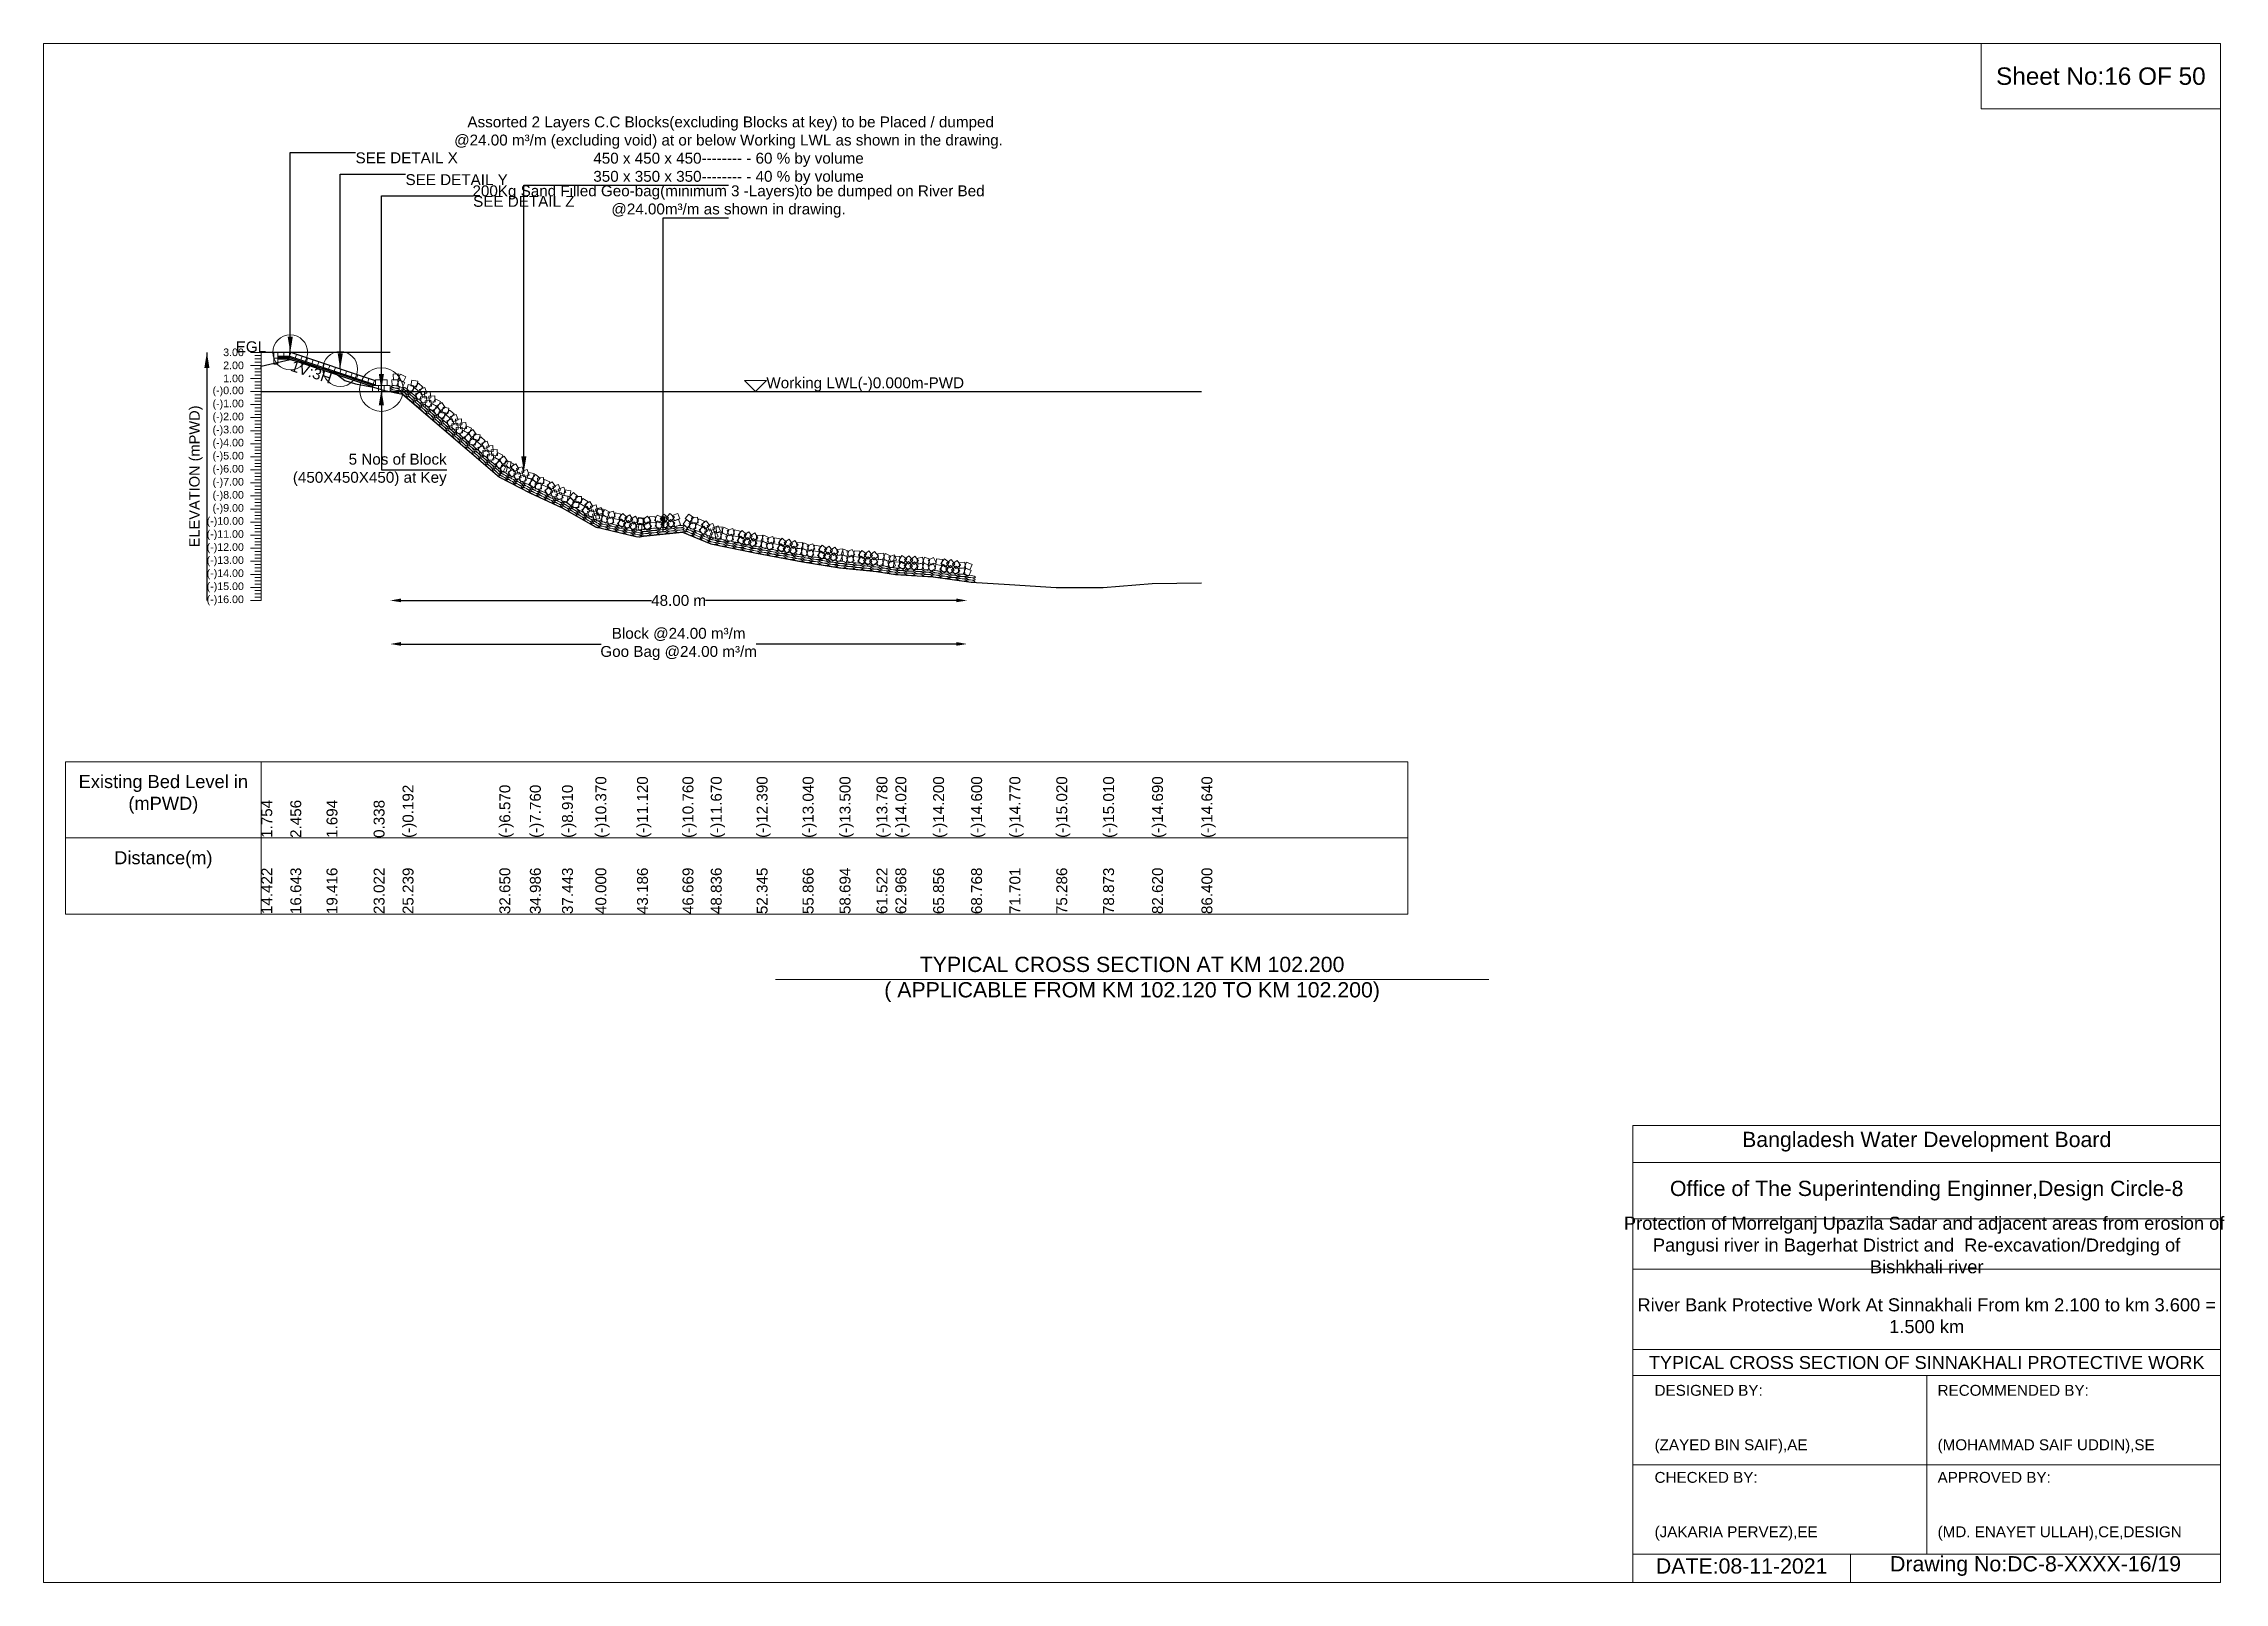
# Model space of a CAD drawing. Header units: inches. Extents: x 89000 to 380017, y -7071 to 0.
# Drawn here: x 325000 to 335017, y -7071 to 0 of the extents above; entities that cross this region are included whole.
import ezdxf

# ---------------------------------------------------------------- set-up
doc = ezdxf.new("R2010")
doc.units = ezdxf.units.IN
doc.header["$LTSCALE"] = 7
doc.header["$MEASUREMENT"] = 0
for name, color, linetype, lineweight in [('Cross section Data Border', 7, 'Continuous', 9), ('Cross Section Labels', 7, 'Continuous', 9), ('Existing_Bed_Level for Xsection', 7, 'Continuous', 25), ('Long Section Labels', 7, 'Continuous', 9)]:
    doc.layers.add(name, color=color, linetype=linetype, lineweight=lineweight)
doc.styles.get("Standard").update_dxf_attribs({"font": 'arial.ttf'})
doc.dimstyles.new('Appron Lebeling Style', dxfattribs={"dimtxt": 50, "dimasz": 50, "dimexe": 0.18, "dimexo": 0.0625, "dimgap": 0.09, "dimtad": 0, "dimtih": 1, "dimtoh": 1, "dimdec": 4, "dimzin": 0, "dimdsep": 46, "dimtxsty": 'Standard', "dimcen": 0.09, "dimse1": 1, "dimse2": 1, "dimadec": 0, "dimazin": 0, "dimtfac": 1, "dimtdec": 4, "dimtofl": 0, "dimtmove": 0, "dimatfit": 3, "dimfxl": 1, "dimtolj": 1, "dimtzin": 0, "dimarcsym": 0})
doc.dimstyles.get("Standard").update_dxf_attribs({"dimtxt": 0.18, "dimasz": 0.18, "dimexe": 0.18, "dimexo": 0.0625, "dimgap": 0.09, "dimtad": 0, "dimtih": 1, "dimtoh": 1, "dimdec": 4, "dimzin": 0, "dimdsep": 46, "dimtxsty": 'Standard', "dimcen": 0.09, "dimadec": 0, "dimazin": 0, "dimtfac": 1, "dimtdec": 4, "dimtofl": 0, "dimtmove": 0, "dimatfit": 3, "dimfxl": 1, "dimtolj": 1, "dimtzin": 0, "dimarcsym": 0})

msp = doc.modelspace()

# ---------------------------------------------------------------- texts
at = {"layer": 'Cross section Data Border', "char_height": 60, "width": 800, "attachment_point": 5}
for s, insert in [('Existing Bed Level in (mPWD)', (325550, -3450)), ('Distance(m)', (325550, -3750))]:
    msp.add_mtext(s, dxfattribs=dict(at, insert=insert))
at = {"layer": 'Cross Section Labels'}
for s, insert, char_height, attachment_point in [('Sheet No:16 OF 50', (334450, -150), 80, 5), (' Assorted 2 Layers C.C Blocks(excluding Blocks at key) to be Placed / dumped^J@24.00 m³/m (excluding void) at or below Working LWL as shown in the drawing.^J450 x 450 x 450-------- - 60 % by volume^J350 x 350 x 350-------- - 40 % by volume', (328146.19379, -650), 50, 8), ('SEE DETAIL X', (326433.01069, -500), 50, 1), ('SEE DETAIL Y', (326662.51069, -600), 50, 1), ('200Kg Sand Filled Geo-bag(minimum 3 -Layers)to be dumped on River Bed^J@24.00m³/m as shown in drawing.', (328146.19379, -800), 50, 8), ('SEE DETAIL Z', (326973.01069, -700), 50, 1), ('EGL', (326022.0897, -1418.8), 50, 9), ('Working LWL(-)0.000m-PWD', (328320.01069, -1598.8), 50, 7), ('5 Nos of Block ^J(450X450X450) at Key', (326851.51069, -1958.8), 50, 6), ('TYPICAL CROSS SECTION AT KM 102.200^J( APPLICABLE FROM KM 102.120 TO KM 102.200)', (330000, -4300), 70, 5), ('Bangladesh Water Development Board', (333650, -5046), 70, 5), ('Office of The Superintending Enginner,Design Circle-8', (333650, -5271), 70, 5)]:
    msp.add_mtext(s, dxfattribs=dict(at, insert=insert, char_height=char_height, attachment_point=attachment_point))
at = {"layer": 'Cross Section Labels', "insert": (326238.27386, -1485.5105), "char_height": 50, "attachment_point": 2, "rotation": 341.565051177}
msp.add_mtext('1V:3H', dxfattribs=at)
at = {"layer": 'Cross Section Labels'}
for s, insert, char_height, width, attachment_point in [('Protection of Morrelganj Upazila Sadar and adjacent areas from erosion of  Pangusi river in Bagerhat District and  Re-excavation/Dredging of     Bishkhali river', (333650, -5521), 60, 2800, 5), ('River Bank Protective Work At Sinnakhali From km 2.100 to km 3.600 = 1.500 km', (333650, -5846), 60, 2700, 5), ('TYPICAL CROSS SECTION OF SINNAKHALI PROTECTIVE WORK', (333650, -6061), 59.5765532, 2800, 5), ('DESIGNED BY:^J^J^J(ZAYED BIN SAIF),AE', (332400, -6321), 50, 1400, 4), ('RECOMMENDED BY:^J^J^J(MOHAMMAD SAIF UDDIN),SE', (333700, -6321), 50, 1400, 4), ('CHECKED BY:^J^J^J(JAKARIA PERVEZ),EE', (332400, -6721), 50, 1400, 4), ('APPROVED BY:^J^J^J(MD. ENAYET ULLAH),CE,DESIGN', (333700, -6721), 50, 1400, 4), ('DATE:08-11-2021', (332800, -6996), 70, 1400, 5), ('Drawing No:DC-8-XXXX-16/19', (334150, -6996), 70, 2200, 5)]:
    msp.add_mtext(s, dxfattribs=dict(at, insert=insert, char_height=char_height, width=width, attachment_point=attachment_point))
at = {"layer": 'Long Section Labels', "char_height": 35, "attachment_point": 6}
for s, insert in [('3.00', (325920, -1418.8)), ('2.00', (325920, -1478.8)), ('(-)0.00', (325920, -1598.8)), ('1.00', (325920, -1538.8)), ('(-)1.00', (325920, -1658.8)), ('(-)2.00', (325920, -1718.8)), ('(-)3.00', (325920, -1778.8)), ('(-)4.00', (325920, -1838.8)), ('(-)5.00', (325920, -1898.8)), ('(-)6.00', (325920, -1958.8)), ('(-)7.00', (325920, -2018.8)), ('(-)8.00', (325920, -2078.8)), ('(-)10.00', (325920, -2198.8)), ('(-)9.00', (325920, -2138.8)), ('(-)11.00', (325920, -2258.8)), ('(-)12.00', (325920, -2318.8)), ('(-)13.00', (325920, -2378.8)), ('(-)14.00', (325920, -2438.8)), ('(-)15.00', (325920, -2498.8)), ('(-)16.00', (325920, -2558.8))]:
    msp.add_mtext(s, dxfattribs=dict(at, insert=insert))
at = {"layer": 'Long Section Labels', "rotation": 90}
for s, insert, char_height, attachment_point in [('ELEVATION (mPWD)', (325700, -1988.8), 48, 5), ('(-)10.370', (327534.66769, -3650), 50, 1), ('(-)11.120', (327725.80644, -3650), 50, 1), ('(-)10.760', (327934.81055, -3650), 50, 1), ('(-)11.670', (328064.8554, -3650), 50, 1), ('(-)12.390', (328275.36825, -3650), 50, 1), ('(-)13.040', (328486.62235, -3650), 50, 1), ('(-)13.500', (328656.31504, -3650), 50, 1), ('(-)13.780', (328826.00891, -3650), 50, 1), ('(-)14.020', (328912.76245, -3650), 50, 1), ('(-)14.200', (329086.02189, -3650), 50, 1), ('(-)14.600', (329260.73119, -3650), 50, 1), ('(-)14.770', (329436.71372, -3650), 50, 1), ('(-)15.020', (329651.83495, -3650), 50, 1), ('(-)15.010', (329867.06666, -3650), 50, 1), ('(-)14.690', (330091.84431, -3650), 50, 1), ('(-)14.640', (330318.68158, -3650), 50, 1), ('1.754', (326000, -3650), 50, 1), ('2.456', (326133.26671, -3650), 50, 1), ('1.694', (326299.65696, -3650), 50, 1), ('0.338', (326515.97143, -3650), 50, 1), ('(-)0.192', (326648.99923, -3650), 50, 1), ('(-)6.570', (327093.64702, -3650), 50, 1), ('(-)7.760', (327233.81038, -3650), 50, 1), ('(-)8.910', (327381.26512, -3650), 50, 1), ('14.422', (326000, -4000), 50, 1), ('16.643', (326133.26671, -4000), 50, 1), ('19.416', (326299.65696, -4000), 50, 1), ('23.022', (326515.97143, -4000), 50, 1), ('25.239', (326648.99923, -4000), 50, 1), ('32.650', (327093.64702, -4000), 50, 1), ('34.986', (327233.81038, -4000), 50, 1), ('37.443', (327381.26512, -4000), 50, 1), ('40.000', (327534.66769, -4000), 50, 1), ('43.186', (327725.80644, -4000), 50, 1), ('46.669', (327934.81055, -4000), 50, 1), ('48.836', (328064.8554, -4000), 50, 1), ('52.345', (328275.36825, -4000), 50, 1), ('55.866', (328486.62235, -4000), 50, 1), ('58.694', (328656.31504, -4000), 50, 1), ('61.522', (328826.00891, -4000), 50, 1), ('62.968', (328912.76245, -4000), 50, 1), ('65.856', (329086.02189, -4000), 50, 1), ('68.768', (329260.73119, -4000), 50, 1), ('71.701', (329436.71372, -4000), 50, 1), ('75.286', (329651.83495, -4000), 50, 1), ('78.873', (329867.06666, -4000), 50, 1), ('82.620', (330091.84431, -4000), 50, 1), ('86.400', (330318.68158, -4000), 50, 1)]:
    msp.add_mtext(s, dxfattribs=dict(at, insert=insert, char_height=char_height, attachment_point=attachment_point))

# ---------------------------------------------------------------- blocks, each defined once
blk = doc.blocks.new('*D29')
at = {"layer": 'Cross Section Labels', "color": 0, "lineweight": -2, "transparency": 16777216}
for p, q in [((326642, -2559), (327793, -2559)), ((329192, -2559), (328040, -2559))]:
    blk.add_line(p, q, dxfattribs=at)
at = {"layer": 'Cross Section Labels', "color": 0, "transparency": 16777216}
for points in [[(326642, -2550), (326642, -2567), (326592, -2559)], [(329192, -2550), (329192, -2567), (329242, -2559)]]:
    blk.add_solid(points, dxfattribs=at)
at = {"layer": 'Defpoints', "color": 0, "transparency": 16777216}
for p in [(326592, -1599), (329242, -2472), (329242, -2559)]:
    blk.add_point(p, dxfattribs=at)
at = {"layer": 'Cross Section Labels', "color": 0, "transparency": 16777216, "insert": (327917, -2559), "char_height": 50, "attachment_point": 5}
blk.add_mtext('\\A1;48.00 m', dxfattribs=at)
blk = doc.blocks.new('*D30')
at = {"layer": 'Cross Section Labels', "color": 0, "lineweight": -2, "transparency": 16777216}
for p, q in [((326642, -2759), (327561, -2759)), ((329192, -2759), (328273, -2759))]:
    blk.add_line(p, q, dxfattribs=at)
at = {"layer": 'Cross Section Labels', "color": 0, "transparency": 16777216}
for points in [[(326642, -2750), (326642, -2767), (326592, -2759)], [(329192, -2750), (329192, -2767), (329242, -2759)]]:
    blk.add_solid(points, dxfattribs=at)
at = {"layer": 'Defpoints', "color": 0, "transparency": 16777216}
for p in [(326592, -1599), (329242, -2472), (329242, -2759)]:
    blk.add_point(p, dxfattribs=at)
at = {"layer": 'Cross Section Labels', "color": 0, "transparency": 16777216, "insert": (327917, -2759), "char_height": 50, "attachment_point": 5}
blk.add_mtext('\\A1;Block @24.00 m³/m ^JGoo Bag @24.00 m³/m ', dxfattribs=at)

# ---------------------------------------------------------------- dimensions: what is measured, and where the dimension line sits
at = {"layer": 'Cross Section Labels'}
for base, text, picture, middle in [((329241.78632, -2558.8), '48.00 m', '*D29', (327916.89851, -2558.8)), ((329241.78632, -2758.8), 'Block @24.00 m³/m ^JGoo Bag @24.00 m³/m ', '*D30', (327916.89851, -2758.8))]:
    dim = msp.add_linear_dim(base=base, p1=(326592.01069, -1598.8), p2=(329241.78632, -2472.19752), text=text, dimstyle='Appron Lebeling Style', dxfattribs=at)
    dim.commit()
    dim.dimension.update_dxf_attribs({"geometry": picture, "text_midpoint": middle})

# ---------------------------------------------------------------- linework, layer by layer
at = {"layer": 'Cross section Data Border'}
msp.add_lwpolyline([(325100, -3300), (331266.64096, -3300), (331266.64096, -4000), (325100, -4000)], close=True, dxfattribs=at)
for points in [[(326000, -3300), (326000, -4000)], [(325100, -3650), (331266.64096, -3650)]]:
    msp.add_lwpolyline(points, dxfattribs=at)
at = {"layer": 'Cross Section Labels'}
for points in [[(325000, 0), (335000, 0), (335000, -7071), (325000, -7071)], [(333900, 0), (335000, 0), (335000, -300), (333900, -300)], [(328270.01069, -1598.8), (328320.01069, -1548.8), (328220.01069, -1548.8)]]:
    msp.add_lwpolyline(points, close=True, dxfattribs=at)
for points in [[(328362, -4300), (330000, -4300), (331638, -4300)], [(332300, -7071), (332300, -4971), (335000, -4971)], [(332300, -5141), (335000, -5141)], [(332300, -5401), (335000, -5401)], [(332300, -5631), (335000, -5631)], [(332300, -6001), (335000, -6001)], [(332300, -6121), (335000, -6121)], [(333650, -6121), (333650, -6941)], [(332300, -6531), (335000, -6531)], [(332300, -6941), (335000, -6941)], [(333300, -6941), (333300, -7071)]]:
    msp.add_lwpolyline(points, dxfattribs=at)
for centre, radius in [((326133.01069, -1418.8), 80), ((326362.51069, -1495.3), 80), ((326551.51069, -1589.8), 100)]:
    msp.add_circle(centre, radius, dxfattribs=at)
at = {"layer": 'Existing_Bed_Level for Xsection'}
for points in [[(326592.01069, -1418.8), (326000, -1418.8)], [(326000, -1493.56), (326000, -1481.56), (326133.26671, -1451.44), (326299.65696, -1497.16), (326349.5751, -1521.52), (326383.18682, -1547.92), (326432.66615, -1563.52), (326515.97143, -1578.52), (326565.89095, -1593.52), (326648.99923, -1610.32), (327093.64702, -1993), (327233.81038, -2064.4), (327381.26512, -2133.4), (327534.66769, -2221), (327725.80644, -2266), (327934.81055, -2244.4), (328064.8554, -2299), (328275.36825, -2342.2), (328486.62235, -2381.2), (328656.31504, -2408.8), (328826.00891, -2425.6), (328912.76245, -2440), (329086.02189, -2450.8), (329260.73119, -2474.8), (329436.71372, -2485), (329651.83495, -2500), (329867.06666, -2499.4), (330091.84431, -2480.2), (330318.68158, -2477.2)], [(326524.51069, -1549.3), (326135.78179, -1419.7237), (326133.01069, -1418.8), (326130.0897, -1418.8), (326076.0897, -1418.8)], [(326076.0897, -1436.8), (326130.0897, -1436.8), (326524.51069, -1568.27367)], [(326076.0897, -1442.8), (326129.11603, -1442.8), (326516.11603, -1571.8)], [(326076.0897, -1448.8), (326128.14236, -1448.8), (326511.01069, -1576.42278)], [(326000, -1598.8), (330318.68158, -1598.8)]]:
    msp.add_lwpolyline(points, dxfattribs=at)
at = {"layer": 'Long Section Labels'}
for points in [[(326000, -1418.8), (325950, -1418.8)], [(326000, -1478.8), (325950, -1478.8)], [(326000, -1433.8), (325970, -1433.8)], [(326000, -1448.8), (325970, -1448.8)], [(326000, -1463.8), (325970, -1463.8)], [(326000, -1493.8), (325970, -1493.8)], [(326000, -2558.8), (326000, -2498.8), (326000, -2438.8), (326000, -2378.8), (326000, -2318.8), (326000, -2258.8), (326000, -2198.8), (326000, -2138.8), (326000, -2078.8), (326000, -2018.8), (326000, -1958.8), (326000, -1898.8), (326000, -1838.8), (326000, -1778.8), (326000, -1718.8), (326000, -1658.8), (326000, -1598.8), (326000, -1538.8), (326000, -1478.8), (326000, -1418.8)], [(326000, -1538.8), (325950, -1538.8)], [(326000, -1598.8), (325950, -1598.8)], [(326000, -1508.8), (325970, -1508.8)], [(326000, -1523.8), (325970, -1523.8)], [(326000, -1553.8), (325970, -1553.8)], [(326000, -1568.8), (325970, -1568.8)], [(326000, -1583.8), (325970, -1583.8)], [(326000, -1658.8), (325950, -1658.8)], [(326000, -1613.8), (325970, -1613.8)], [(326000, -1628.8), (325970, -1628.8)], [(326000, -1643.8), (325970, -1643.8)], [(326000, -1673.8), (325970, -1673.8)], [(326000, -1688.8), (325970, -1688.8)], [(326000, -1718.8), (325950, -1718.8)], [(326000, -1778.8), (325950, -1778.8)], [(326000, -1703.8), (325970, -1703.8)], [(326000, -1733.8), (325970, -1733.8)], [(326000, -1748.8), (325970, -1748.8)], [(326000, -1763.8), (325970, -1763.8)], [(326000, -1793.8), (325970, -1793.8)], [(326000, -1838.8), (325950, -1838.8)], [(326000, -1898.8), (325950, -1898.8)], [(326000, -1808.8), (325970, -1808.8)], [(326000, -1823.8), (325970, -1823.8)], [(326000, -1853.8), (325970, -1853.8)], [(326000, -1868.8), (325970, -1868.8)], [(326000, -1883.8), (325970, -1883.8)], [(326000, -1958.8), (325950, -1958.8)], [(326000, -1913.8), (325970, -1913.8)], [(326000, -1928.8), (325970, -1928.8)], [(326000, -1943.8), (325970, -1943.8)], [(326000, -1973.8), (325970, -1973.8)], [(326000, -1988.8), (325970, -1988.8)], [(326000, -2018.8), (325950, -2018.8)], [(326000, -2078.8), (325950, -2078.8)], [(326000, -2003.8), (325970, -2003.8)], [(326000, -2033.8), (325970, -2033.8)], [(326000, -2048.8), (325970, -2048.8)], [(326000, -2063.8), (325970, -2063.8)], [(326000, -2093.8), (325970, -2093.8)], [(326000, -2138.8), (325950, -2138.8)], [(326000, -2198.8), (325950, -2198.8)], [(326000, -2108.8), (325970, -2108.8)], [(326000, -2123.8), (325970, -2123.8)], [(326000, -2153.8), (325970, -2153.8)], [(326000, -2168.8), (325970, -2168.8)], [(326000, -2183.8), (325970, -2183.8)], [(326000, -2258.8), (325950, -2258.8)], [(326000, -2213.8), (325970, -2213.8)], [(326000, -2228.8), (325970, -2228.8)], [(326000, -2243.8), (325970, -2243.8)], [(326000, -2273.8), (325970, -2273.8)], [(326000, -2288.8), (325970, -2288.8)], [(326000, -2303.8), (325970, -2303.8)], [(326000, -2318.8), (325950, -2318.8)], [(326000, -2378.8), (325950, -2378.8)], [(326000, -2333.8), (325970, -2333.8)], [(326000, -2348.8), (325970, -2348.8)], [(326000, -2363.8), (325970, -2363.8)], [(326000, -2393.8), (325970, -2393.8)], [(326000, -2438.8), (325950, -2438.8)], [(326000, -2498.8), (325950, -2498.8)], [(326000, -2408.8), (325970, -2408.8)], [(326000, -2423.8), (325970, -2423.8)], [(326000, -2453.8), (325970, -2453.8)], [(326000, -2468.8), (325970, -2468.8)], [(326000, -2483.8), (325970, -2483.8)], [(326000, -2558.8), (325950, -2558.8)], [(326000, -2513.8), (325970, -2513.8)], [(326000, -2528.8), (325970, -2528.8)], [(326000, -2543.8), (325970, -2543.8)]]:
    msp.add_lwpolyline(points, dxfattribs=at)
for points in [[(326076.0897, -1418.8), (326058.0897, -1418.8), (326058.0897, -1445.8), (326076.0897, -1445.8)], [(326076.0897, -1445.8), (326058.0897, -1445.8), (326058.0897, -1472.8), (326076.0897, -1472.8)], [(326103.0897, -1418.8), (326076.0897, -1418.8), (326076.0897, -1436.8), (326103.0897, -1436.8)], [(326130.0897, -1418.8), (326103.0897, -1418.8), (326103.0897, -1436.8), (326130.0897, -1436.8)], [(326161.39624, -1428.26185), (326135.78179, -1419.7237), (326130.0897, -1436.8), (326155.70414, -1445.33815)], [(326187.01069, -1436.8), (326161.39624, -1428.26185), (326155.70414, -1445.33815), (326181.31859, -1453.8763)], [(326212.62514, -1445.33815), (326187.01069, -1436.8), (326181.31859, -1453.8763), (326206.93304, -1462.41445)], [(326238.23959, -1453.8763), (326212.62514, -1445.33815), (326206.93304, -1462.41445), (326232.54749, -1470.9526)], [(326263.85404, -1462.41445), (326238.23959, -1453.8763), (326232.54749, -1470.9526), (326258.16194, -1479.49075)], [(326289.46849, -1470.9526), (326263.85404, -1462.41445), (326258.16194, -1479.49075), (326283.77639, -1488.0289)], [(326315.08294, -1479.49075), (326289.46849, -1470.9526), (326283.77639, -1488.0289), (326309.39084, -1496.56705)], [(326340.69739, -1488.0289), (326315.08294, -1479.49075), (326309.39084, -1496.56705), (326335.00529, -1505.1052)], [(326366.31184, -1496.56705), (326340.69739, -1488.0289), (326335.00529, -1505.1052), (326360.61974, -1513.64335)], [(326391.92629, -1505.1052), (326366.31184, -1496.56705), (326360.61974, -1513.64335), (326386.23419, -1522.1815)], [(326417.54073, -1513.64335), (326391.92629, -1505.1052), (326386.23419, -1522.1815), (326411.84863, -1530.71965)], [(326443.15518, -1522.1815), (326417.54073, -1513.64335), (326411.84863, -1530.71965), (326437.46308, -1539.2578)], [(326468.76963, -1530.71965), (326443.15518, -1522.1815), (326437.46308, -1539.2578), (326463.07753, -1547.79595)], [(326494.38408, -1539.2578), (326468.76963, -1530.71965), (326463.07753, -1547.79595), (326488.69198, -1556.3341)], [(326519.99853, -1547.79595), (326494.38408, -1539.2578), (326488.69198, -1556.3341), (326514.30643, -1564.87225)], [(326538.01069, -1571.8), (326511.01069, -1571.8), (326511.01069, -1598.8), (326538.01069, -1598.8)], [(326551.51069, -1544.8), (326524.51069, -1544.8), (326524.51069, -1571.8), (326551.51069, -1571.8)], [(326565.01069, -1571.8), (326538.01069, -1571.8), (326538.01069, -1598.8), (326565.01069, -1598.8)], [(326578.51069, -1544.8), (326551.51069, -1544.8), (326551.51069, -1571.8), (326578.51069, -1571.8)], [(326592.01069, -1571.8), (326565.01069, -1571.8), (326565.01069, -1598.8), (326592.01069, -1598.8)], [(326626.61078, -1543.93182), (326599.66357, -1545.61935), (326601.3511, -1572.56656), (326628.29831, -1570.87903)], [(326631.96051, -1517.46712), (326605.0133, -1519.15465), (326606.70083, -1546.10186), (326633.64804, -1544.41433)], [(326658.54453, -1557.52189), (326634.36861, -1545.50003), (326622.34675, -1569.67595), (326646.52266, -1581.69781)], [(326663.89426, -1531.05719), (326639.71834, -1519.03533), (326627.69648, -1543.21124), (326651.8724, -1555.23311)], [(326700.64113, -1572.25463), (326674.11504, -1567.21812), (326669.07852, -1593.74421), (326695.60462, -1598.78072)], [(326724.36294, -1599.18596), (326703.89838, -1581.57341), (326686.28584, -1602.03797), (326706.7504, -1619.65052)], [(326718.25367, -1551.79007), (326691.72758, -1546.75356), (326686.69107, -1573.27965), (326713.21716, -1578.31616)], [(326741.97549, -1578.72139), (326721.51092, -1561.10885), (326703.89838, -1581.57341), (326724.36294, -1599.18596)], [(326742.99478, -1626.49852), (326734.06297, -1601.01868), (326708.58312, -1609.95049), (326717.51494, -1635.43034)], [(326760.60733, -1606.03396), (326751.67551, -1580.55411), (326726.19566, -1589.48593), (326735.12748, -1614.96578)], [(326776.32577, -1600.90682), (326749.40039, -1602.91278), (326751.40635, -1629.83816), (326778.33173, -1627.8322)], [(326758.71322, -1621.37138), (326731.78784, -1623.37734), (326733.7938, -1650.30272), (326760.71918, -1648.29676)], [(326781.19366, -1665.89778), (326779.16626, -1638.97401), (326752.24249, -1641.00141), (326754.26989, -1667.92518)], [(326805.20212, -1664.75357), (326780.87406, -1653.04265), (326769.16315, -1677.37071), (326793.49121, -1689.08163)], [(326798.80621, -1645.43322), (326796.77881, -1618.50945), (326769.85503, -1620.53685), (326771.88243, -1647.46062)], [(326822.81467, -1644.289), (326798.48661, -1632.57809), (326786.77569, -1656.90615), (326811.10376, -1668.61706)], [(326826.4054, -1692.22857), (326811.20108, -1669.91649), (326788.889, -1685.1208), (326804.09332, -1707.43288)], [(326844.01794, -1671.76401), (326828.81363, -1649.45193), (326806.50155, -1664.65624), (326821.70586, -1686.96832)], [(326843.89306, -1695.54244), (326817.36697, -1690.50593), (326812.33046, -1717.03202), (326838.85655, -1722.06853)], [(326861.50561, -1675.07788), (326834.97952, -1670.04136), (326829.943, -1696.56745), (326856.46909, -1701.60397)], [(326885.22742, -1702.0092), (326864.76286, -1684.39666), (326847.15031, -1704.86122), (326867.61488, -1722.47376)], [(326867.61488, -1722.47376), (326847.15031, -1704.86122), (326829.53777, -1725.32578), (326850.00233, -1742.93832)], [(326886.24672, -1749.78633), (326877.3149, -1724.30648), (326851.83505, -1733.2383), (326860.76687, -1758.71815)], [(326903.85926, -1729.32177), (326894.92744, -1703.84192), (326869.4476, -1712.77374), (326878.37941, -1738.25359)], [(326901.96516, -1744.65919), (326875.03978, -1746.66515), (326877.04574, -1773.59053), (326903.97112, -1771.58457)], [(326919.5777, -1724.19463), (326892.65232, -1726.20059), (326894.65828, -1753.12597), (326921.58366, -1751.12001)], [(326924.4456, -1789.18559), (326922.4182, -1762.26181), (326895.49442, -1764.28922), (326897.52182, -1791.21299)], [(326948.45406, -1788.04137), (326924.126, -1776.33046), (326912.41509, -1800.65852), (326936.74315, -1812.36943)], [(326942.05814, -1768.72103), (326940.03074, -1741.79725), (326913.10697, -1743.82465), (326915.13437, -1770.74843)], [(326966.0666, -1767.57681), (326941.73854, -1755.8659), (326930.02763, -1780.19396), (326954.35569, -1791.90487)], [(326969.65733, -1815.51637), (326954.45302, -1793.20429), (326932.14094, -1808.40861), (326947.34525, -1830.72069)], [(326987.26987, -1795.05181), (326972.06556, -1772.73973), (326949.75348, -1787.94404), (326964.95779, -1810.25612)], [(327004.75754, -1798.36568), (326978.23145, -1793.32917), (326973.19494, -1819.85526), (326999.72103, -1824.89177)], [(326987.145, -1818.83024), (326960.61891, -1813.79373), (326955.58239, -1840.31982), (326982.10849, -1845.35634)], [(327010.86681, -1845.76157), (326990.40225, -1828.14902), (326972.78971, -1848.61359), (326993.25427, -1866.22613)], [(327028.47936, -1825.29701), (327008.01479, -1807.68446), (326990.40225, -1828.14902), (327010.86681, -1845.76157)], [(327029.49865, -1873.07414), (327020.56684, -1847.59429), (326995.08699, -1856.52611), (327004.01881, -1882.00595)], [(327047.1112, -1852.60957), (327038.17938, -1827.12973), (327012.69953, -1836.06154), (327021.63135, -1861.54139)], [(327045.21709, -1867.94699), (327018.29171, -1869.95296), (327020.29767, -1896.87834), (327047.22305, -1894.87237)], [(327062.82964, -1847.48243), (327035.90426, -1849.48839), (327037.91022, -1876.41377), (327064.8356, -1874.40781)], [(327067.69753, -1912.4734), (327065.67013, -1885.54962), (327038.74636, -1887.57702), (327040.77376, -1914.5008)], [(327091.70599, -1911.32918), (327067.37793, -1899.61827), (327055.66702, -1923.94633), (327079.99508, -1935.65724)], [(327085.31008, -1892.00883), (327083.28268, -1865.08506), (327056.3589, -1867.11246), (327058.3863, -1894.03623)], [(327109.31854, -1890.86462), (327084.99048, -1879.1537), (327073.27956, -1903.48176), (327097.60763, -1915.19268)], [(327130.52181, -1918.33962), (327115.3175, -1896.02754), (327093.00542, -1911.23185), (327108.20973, -1933.54393)], [(327112.90927, -1938.80418), (327097.70495, -1916.4921), (327075.39287, -1931.69641), (327090.59719, -1954.00849)], [(327130.39693, -1942.11805), (327103.87084, -1937.08154), (327098.83433, -1963.60763), (327125.36042, -1968.64414)], [(327146.71146, -1955.38846), (327122.65312, -1943.13301), (327110.39766, -1967.19135), (327134.456, -1979.44681)], [(327148.00948, -1921.65349), (327121.48339, -1916.61698), (327116.44687, -1943.14307), (327142.97296, -1948.17958)], [(327158.96691, -1931.33012), (327134.90857, -1919.07467), (327122.65312, -1943.13301), (327146.71146, -1955.38846)], [(327171.29033, -1977.50183), (327156.56937, -1954.86793), (327133.93547, -1969.5889), (327148.65644, -1992.22279)], [(327183.54579, -1953.44349), (327168.82482, -1930.80959), (327146.19093, -1945.53056), (327160.91189, -1968.16445)], [(327185.34393, -1968.79245), (327159.66288, -1977.12813), (327167.99856, -2002.80918), (327193.67961, -1994.47351)], [(327197.59939, -1944.73411), (327171.91833, -1953.06979), (327180.25401, -1978.75084), (327205.93506, -1970.41516)], [(327217.74485, -2006.71541), (327209.38873, -1981.04101), (327183.71432, -1989.39713), (327192.07045, -2015.07154)], [(327230.00031, -1982.65707), (327221.64418, -1956.98266), (327195.96978, -1965.33879), (327204.3259, -1991.0132)], [(327240.79665, -1999.90881), (327214.38501, -1994.303), (327208.7792, -2020.71465), (327235.19085, -2026.32045)], [(327253.05211, -1975.85046), (327226.64046, -1970.24466), (327221.03466, -1996.6563), (327247.4463, -2002.26211)], [(327280.16755, -1997.51166), (327260.10455, -1979.44302), (327242.0359, -1999.50602), (327262.09891, -2017.57466)], [(327295.63674, -1994.4745), (327268.73497, -1996.77555), (327271.03602, -2023.67732), (327297.93779, -2021.37627)], [(327325.74062, -2014.01363), (327301.28562, -2002.57015), (327289.84214, -2027.02515), (327314.29714, -2038.46863)], [(327267.9121, -2021.57), (327247.84909, -2003.50136), (327229.78045, -2023.56436), (327249.84345, -2041.63301)], [(327284.19327, -2018.9295), (327257.2915, -2021.23055), (327259.59255, -2048.13232), (327286.49432, -2045.83127)], [(327314.29714, -2038.46863), (327289.84214, -2027.02515), (327278.39867, -2051.48015), (327302.85366, -2062.92362)], [(327339.60227, -2059.74707), (327324.13211, -2037.61849), (327302.00353, -2053.08865), (327317.47369, -2075.21723)], [(327351.04575, -2035.29207), (327335.57558, -2013.16349), (327313.44701, -2028.63366), (327328.91717, -2050.76224)], [(327353.35654, -2050.57227), (327327.96883, -2059.76269), (327337.15925, -2085.15041), (327362.54697, -2075.95998)], [(327364.80002, -2026.11727), (327339.4123, -2035.3077), (327348.60273, -2060.69541), (327373.99044, -2051.50498)], [(327387.00841, -2087.38969), (327377.79777, -2062.0093), (327352.41738, -2071.21994), (327361.62802, -2096.60033)], [(327398.45188, -2062.93469), (327389.24124, -2037.5543), (327363.86086, -2046.76494), (327373.0715, -2072.14533)], [(327409.81951, -2079.81546), (327383.23506, -2075.09667), (327378.51627, -2101.68112), (327405.10072, -2106.39991)], [(327421.26299, -2055.36047), (327394.67854, -2050.64167), (327389.95974, -2077.22612), (327416.54419, -2081.94491)], [(327440.12241, -2105.23746), (327420.94404, -2086.23245), (327401.93903, -2105.41082), (327421.1174, -2124.41583)], [(327453.5114, -2081.79104), (327434.33304, -2062.78603), (327415.32803, -2081.9644), (327434.5064, -2100.9694)], [(327471.31011, -2081.71091), (327444.31034, -2081.82275), (327444.42217, -2108.82251), (327471.42194, -2108.71068)], [(327499.73027, -2103.627), (327476.28385, -2090.238), (327462.89485, -2113.68442), (327486.34127, -2127.07342)], [(327523.22645, -2126.88751), (327509.60179, -2103.57724), (327486.29152, -2117.2019), (327499.91618, -2140.51217)], [(327457.92111, -2105.15734), (327430.92134, -2105.26917), (327431.03317, -2132.26894), (327458.03294, -2132.1571)], [(327486.34127, -2127.07342), (327462.89485, -2113.68442), (327449.50585, -2137.13085), (327472.95228, -2150.51984)], [(327509.83745, -2150.33394), (327496.21279, -2127.02367), (327472.90252, -2140.64833), (327486.52718, -2163.9586)], [(327524.29046, -2142.30477), (327498.24106, -2149.40608), (327505.34236, -2175.45548), (327531.39176, -2168.35418)], [(327537.67946, -2118.85835), (327511.63005, -2125.95965), (327518.73136, -2152.00906), (327544.78076, -2144.90776)], [(327554.84573, -2181.72997), (327547.72368, -2155.68623), (327521.67994, -2162.80828), (327528.80198, -2188.85202)], [(327568.23472, -2158.28355), (327561.11268, -2132.23981), (327535.06894, -2139.36185), (327542.19098, -2165.4056)], [(327563.65039, -2165.52966), (327536.66318, -2166.36058), (327537.4941, -2193.34779), (327564.48131, -2192.51687)], [(327569.83787, -2139.2482), (327542.85065, -2140.07912), (327543.68157, -2167.06633), (327570.66878, -2166.23541)], [(327595.13645, -2180.127), (327571.35451, -2167.34345), (327558.57096, -2191.12539), (327582.3529, -2203.90895)], [(327601.32393, -2153.84554), (327577.54198, -2141.06199), (327564.75843, -2164.84393), (327588.54037, -2177.62748)], [(327612.1812, -2175.0009), (327586.3224, -2182.76764), (327594.08914, -2208.62644), (327619.94794, -2200.8597)], [(327618.36867, -2148.71944), (327592.50987, -2156.48618), (327600.27661, -2182.34498), (327626.13541, -2174.57824)], [(327645.6511, -2187.95415), (327619.36963, -2181.76668), (327613.18216, -2208.04814), (327639.46362, -2214.23561)], [(327651.83857, -2161.67269), (327625.55711, -2155.48522), (327619.36963, -2181.76668), (327645.6511, -2187.95415)], [(327674.78069, -2203.59347), (327655.10294, -2185.10601), (327636.61548, -2204.78376), (327656.29323, -2223.27122)], [(327680.96817, -2177.31201), (327661.29042, -2158.82455), (327642.80296, -2178.5023), (327662.48071, -2196.98976)], [(327686.36215, -2191.79403), (327663.39749, -2205.99348), (327677.59695, -2228.95814), (327700.56161, -2214.75869)], [(327692.54963, -2165.51257), (327669.58497, -2179.71202), (327683.78442, -2202.67668), (327706.74908, -2188.47723)], [(327726.84655, -2220.93136), (327712.62882, -2197.97802), (327689.67547, -2212.19576), (327703.89321, -2235.1491)], [(327733.03402, -2194.6499), (327718.81629, -2171.69656), (327695.86294, -2185.9143), (327710.08068, -2208.86764)], [(327753.80809, -2182.56051), (327726.82088, -2183.39142), (327727.6518, -2210.37864), (327754.63901, -2209.54772)], [(327759.42154, -2181.45383), (327732.7622, -2177.17841), (327728.48677, -2203.83776), (327755.14612, -2208.11318)], [(327773.8418, -2171.0204), (327751.96132, -2186.83952), (327767.78043, -2208.72), (327789.66091, -2192.90089)], [(327776.61739, -2197.87736), (327754.73691, -2213.69647), (327770.55602, -2235.57696), (327792.43651, -2219.75784)], [(327809.70875, -2172.27833), (327782.8518, -2175.05393), (327785.62739, -2201.91088), (327812.48435, -2199.13529)], [(327812.48435, -2199.13529), (327785.62739, -2201.91088), (327788.40298, -2228.76784), (327815.25994, -2225.99225)], [(327842.35662, -2177.49741), (327817.70342, -2166.48742), (327806.69344, -2191.14062), (327831.34663, -2202.15061)], [(327845.13221, -2204.35437), (327820.47901, -2193.34438), (327809.46903, -2217.99758), (327834.12223, -2229.00756)], [(327849.4269, -2162.55191), (327832.39047, -2183.4985), (327853.33706, -2200.53494), (327870.3735, -2179.58835)], [(327852.2025, -2189.40886), (327835.16606, -2210.35546), (327856.11265, -2227.3919), (327873.14909, -2206.4453)], [(327897.22889, -2176.79763), (327876.26874, -2159.77788), (327859.24899, -2180.73803), (327880.20914, -2197.75778)], [(327900.00448, -2203.65459), (327879.04433, -2186.63483), (327862.02458, -2207.59499), (327882.98473, -2224.61474)], [(327912.88807, -2158.5629), (327887.66655, -2168.20006), (327897.30372, -2193.42158), (327922.52524, -2183.78441)], [(327915.66366, -2185.41985), (327890.44214, -2195.05702), (327900.07931, -2220.27854), (327925.30083, -2210.64137)], [(327974.94943, -2203.07368), (327953.61145, -2186.53008), (327937.06786, -2207.86807), (327958.40584, -2224.41166)], [(327985.40164, -2178.17887), (327964.06366, -2161.63528), (327947.52007, -2182.97326), (327968.85805, -2199.51686)], [(327992.60754, -2200.83951), (327965.81987, -2204.21899), (327969.19935, -2231.00666), (327995.98702, -2227.62718)], [(328003.05975, -2175.9447), (327976.27208, -2179.32419), (327979.65157, -2206.11185), (328006.43923, -2202.73237)], [(328033.92397, -2194.25919), (328009.02917, -2183.80698), (327998.57696, -2208.70179), (328023.47176, -2219.154)], [(328060.06317, -2214.5043), (328043.71687, -2193.0148), (328022.22737, -2209.3611), (328038.57367, -2230.8506)], [(327747.62062, -2208.84197), (327720.63341, -2209.67289), (327721.46432, -2236.6601), (327748.45154, -2235.82918)], [(327762.19714, -2208.31079), (327735.53779, -2204.03537), (327731.26237, -2230.69471), (327757.92171, -2234.97014)], [(328023.47176, -2219.154), (327998.57696, -2208.70179), (327988.12474, -2233.59659), (328013.01955, -2244.0488)], [(328049.61095, -2239.39911), (328033.26466, -2217.90961), (328011.77516, -2234.25591), (328028.12146, -2255.7454)], [(328062.9857, -2229.67938), (328037.98752, -2239.88188), (328048.19002, -2264.88006), (328073.1882, -2254.67756)], [(328073.43791, -2204.78457), (328048.43973, -2214.98708), (328058.64223, -2239.98525), (328083.64041, -2229.78275)], [(328098.08889, -2265.11575), (328087.86648, -2240.1257), (328062.87644, -2250.34811), (328073.09884, -2275.33816)], [(328108.5411, -2240.22094), (328098.3187, -2215.2309), (328073.32865, -2225.4533), (328083.55106, -2250.44335)], [(328111.30647, -2246.6328), (328084.35441, -2248.24097), (328085.96257, -2275.19303), (328112.91464, -2273.58487)], [(328116.73412, -2220.18397), (328089.78206, -2221.79213), (328091.39022, -2248.7442), (328118.34229, -2247.13604)], [(328143.20006, -2260.31687), (328119.05966, -2248.22386), (328106.96665, -2272.36426), (328131.10705, -2284.45727)], [(328148.62771, -2233.86803), (328124.4873, -2221.77503), (328112.3943, -2245.91543), (328136.5347, -2258.00844)], [(328160.09003, -2254.70177), (328134.46575, -2263.21037), (328142.97434, -2288.83465), (328168.59862, -2280.32605)], [(328165.51768, -2228.25294), (328139.89339, -2236.76154), (328148.40199, -2262.38582), (328174.02627, -2253.87722)], [(328193.91926, -2266.68527), (328167.47042, -2261.25762), (328162.04278, -2287.70645), (328188.49161, -2293.1341)], [(328199.3469, -2240.23644), (328172.89807, -2234.80879), (328167.47042, -2261.25762), (328193.91926, -2266.68527)], [(328223.48738, -2281.47877), (328203.28512, -2263.56597), (328185.37231, -2283.76824), (328205.57458, -2301.68104)], [(328228.91503, -2255.02994), (328208.71276, -2237.11714), (328190.79996, -2257.31941), (328211.00223, -2275.23221)], [(328234.72405, -2269.35053), (328212.17806, -2284.20578), (328227.03331, -2306.75177), (328249.5793, -2291.89652)], [(328240.1517, -2242.9017), (328217.60571, -2257.75695), (328232.46095, -2280.30294), (328255.00694, -2265.44769)], [(328276.03118, -2297.30928), (328261.15799, -2274.77512), (328238.62383, -2289.64832), (328253.49703, -2312.18247)], [(328281.45883, -2270.86045), (328266.58563, -2248.32629), (328244.05148, -2263.19949), (328258.92468, -2285.73364)], [(328296.44829, -2284.62633), (328269.49622, -2286.2345), (328271.10439, -2313.18656), (328298.05645, -2311.5784)], [(328301.87594, -2258.1775), (328274.92387, -2259.78566), (328276.53204, -2286.73773), (328303.4841, -2285.12957)], [(328327.46044, -2297.26776), (328303.08479, -2285.6562), (328291.47324, -2310.03185), (328315.84889, -2321.6434)], [(328332.36213, -2270.71642), (328307.98648, -2259.10487), (328296.37493, -2283.48051), (328320.75058, -2295.09206)], [(328344.23564, -2291.31858), (328318.78527, -2300.33402), (328327.80071, -2325.7844), (328353.25109, -2316.76896)], [(328349.13733, -2264.76724), (328323.68696, -2273.78269), (328332.7024, -2299.23307), (328358.15278, -2290.21762)], [(328378.29602, -2302.62836), (328351.74469, -2297.72667), (328346.843, -2324.278), (328373.39433, -2329.17969)], [(328383.19771, -2276.07702), (328356.64638, -2271.17533), (328351.74469, -2297.72667), (328378.29602, -2302.62836)], [(328408.15191, -2316.83216), (328387.59814, -2299.32381), (328370.08978, -2319.87758), (328390.64356, -2337.38593)], [(328413.0536, -2290.28082), (328392.49983, -2272.77247), (328374.99147, -2293.32625), (328395.54525, -2310.8346)], [(328424.04737, -2277.93198), (328401.80063, -2293.23173), (328417.10038, -2315.47847), (328439.34712, -2300.17872)], [(328465.90122, -2305.06546), (328450.58375, -2282.83091), (328428.3492, -2298.14837), (328443.66667, -2320.38292)], [(328486.06261, -2291.97982), (328459.14776, -2294.12254), (328461.29048, -2321.03739), (328488.20533, -2318.89467)], [(328516.59034, -2304.37188), (328491.97268, -2293.28265), (328480.88345, -2317.9003), (328505.50111, -2328.98953)], [(328533.2349, -2298.06641), (328507.98251, -2307.6224), (328517.5385, -2332.87479), (328542.79088, -2323.3188)], [(328419.14568, -2304.48331), (328396.89894, -2319.78307), (328412.19869, -2342.02981), (328434.44543, -2326.73005)], [(328460.99953, -2331.61679), (328445.68206, -2309.38224), (328423.44751, -2324.69971), (328438.76498, -2346.93426)], [(328481.16092, -2318.53116), (328454.24607, -2320.67388), (328456.38879, -2347.58872), (328483.30364, -2345.446)], [(328512.25583, -2331.02168), (328487.63817, -2319.93245), (328476.54894, -2344.55011), (328501.1666, -2355.63934)], [(328528.90039, -2324.71622), (328503.648, -2334.2722), (328513.20399, -2359.52459), (328538.45638, -2349.96861)], [(328563.19415, -2335.29727), (328536.54434, -2330.96276), (328532.20983, -2357.61256), (328558.85964, -2361.94707)], [(328567.52866, -2308.64746), (328540.87885, -2304.31295), (328536.54434, -2330.96276), (328563.19415, -2335.29727)], [(328593.34607, -2348.86132), (328572.42369, -2331.79515), (328555.35752, -2352.71753), (328576.2799, -2369.7837)], [(328597.68058, -2322.21152), (328576.7582, -2305.14535), (328559.69203, -2326.06772), (328580.6144, -2343.13389)], [(328604.07406, -2336.2809), (328582.15856, -2352.05147), (328597.92913, -2373.96697), (328619.84463, -2358.1964)], [(328608.40857, -2309.6311), (328586.49307, -2325.40167), (328602.26364, -2347.31716), (328624.17914, -2331.54659)], [(328646.49688, -2362.5159), (328630.70886, -2340.61297), (328608.80593, -2356.40099), (328624.59394, -2378.30392)], [(328650.83139, -2335.8661), (328635.04337, -2313.96316), (328613.14044, -2329.75118), (328628.92845, -2351.65412)], [(328666.3747, -2349.00341), (328639.51166, -2351.71946), (328642.22771, -2378.5825), (328669.09075, -2375.86645)], [(328670.70921, -2322.3536), (328643.84617, -2325.06965), (328646.56222, -2351.9327), (328673.42526, -2349.21664)], [(328695.75588, -2358.79985), (328670.49314, -2349.27126), (328660.96455, -2374.53399), (328686.22729, -2384.06258)], [(328698.41593, -2331.9312), (328673.15319, -2322.40261), (328663.6246, -2347.66535), (328688.88734, -2357.19394)], [(328711.97371, -2351.46619), (328687.36809, -2362.58212), (328698.48402, -2387.18773), (328723.08963, -2376.07181)], [(328714.63375, -2324.59755), (328690.02814, -2335.71347), (328701.14406, -2360.31909), (328725.74968, -2349.20316)], [(328746.86186, -2359.88271), (328719.99321, -2357.22266), (328717.33316, -2384.09131), (328744.20181, -2386.75135)], [(328749.5219, -2333.01406), (328722.65325, -2330.35402), (328719.99321, -2357.22266), (328746.86186, -2359.88271)], [(328777.80275, -2371.53531), (328755.85442, -2355.81046), (328740.12957, -2377.75879), (328762.0779, -2393.48364)], [(328780.46279, -2344.66667), (328758.51446, -2328.94182), (328742.78961, -2350.89015), (328764.73794, -2366.615)], [(328787.7233, -2358.30885), (328766.83655, -2375.4186), (328783.9463, -2396.30535), (328804.83305, -2379.1956)], [(328790.38335, -2331.4402), (328769.4966, -2348.54995), (328786.60635, -2369.4367), (328807.4931, -2352.32695)], [(328831.7032, -2381.84051), (328814.57682, -2360.96739), (328793.7037, -2378.09377), (328810.83008, -2398.96689)], [(328834.36324, -2354.97187), (328817.23686, -2334.09875), (328796.36374, -2351.22513), (328813.49012, -2372.09825)], [(328854.49017, -2368.86192), (328827.61843, -2371.49058), (328830.24709, -2398.36232), (328857.11883, -2395.73366)], [(328858.91134, -2342.22636), (328832.0396, -2344.85502), (328834.66826, -2371.72675), (328861.54, -2369.09809)], [(328886.87955, -2381.32718), (328862.29809, -2370.15794), (328851.12885, -2394.73939), (328875.7103, -2405.90864)], [(328891.30072, -2354.69162), (328866.71926, -2343.52237), (328855.55002, -2368.10383), (328880.13147, -2379.27307)], [(328903.54453, -2375.07589), (328878.26119, -2384.54969), (328887.73499, -2409.83303), (328913.01833, -2400.35923)], [(328907.9657, -2348.44033), (328882.68236, -2357.91412), (328892.15616, -2383.19746), (328917.4395, -2373.72366)], [(328932.13828, -2383.49598), (328905.19058, -2381.81622), (328903.51082, -2408.76391), (328930.45852, -2410.44368)], [(328933.81805, -2356.54829), (328906.87035, -2354.86852), (328905.19058, -2381.81622), (328932.13828, -2383.49598)], [(328963.48302, -2394.01404), (328940.97657, -2379.09895), (328926.06148, -2401.60539), (328948.56792, -2416.52048)], [(328965.16278, -2367.06634), (328942.65634, -2352.15125), (328927.74124, -2374.65769), (328950.24769, -2389.57278)], [(328972.9153, -2380.43505), (328952.66552, -2398.29412), (328970.52458, -2418.5439), (328990.77437, -2400.68484)], [(328974.59507, -2353.48736), (328954.34528, -2371.34642), (328972.20435, -2391.59621), (328992.45413, -2373.73714)], [(329017.72301, -2402.34943), (328999.84783, -2382.11387), (328979.61227, -2399.98906), (328997.48746, -2420.22461)], [(329019.40278, -2375.40173), (329001.52759, -2355.16618), (328981.29204, -2373.04136), (328999.16722, -2393.27692)], [(329036.16824, -2386.93875), (329009.70508, -2392.29611), (329015.06244, -2418.75927), (329041.5256, -2413.40191)], [(329037.848, -2359.99105), (329011.38485, -2365.34841), (329016.7422, -2391.81157), (329043.20536, -2386.45421)], [(329069.66065, -2396.0334), (329044.06766, -2387.43116), (329035.46542, -2413.02415), (329061.05841, -2421.62639)], [(329071.34042, -2369.0857), (329045.74742, -2360.48346), (329037.14518, -2386.07645), (329062.73818, -2394.67869)], [(329085.60064, -2388.11398), (329061.41618, -2400.11863), (329073.42083, -2424.3031), (329097.60529, -2412.29845)], [(329087.28041, -2361.16628), (329063.09594, -2373.17093), (329075.10059, -2397.3554), (329099.28506, -2385.35075)], [(329124.79757, -2397.98572), (329098.04878, -2394.31121), (329094.37427, -2421.06), (329121.12306, -2424.73451)], [(329128.47208, -2371.23692), (329101.72329, -2367.56241), (329098.04878, -2394.31121), (329124.79757, -2397.98572)], [(329155.27553, -2410.80039), (329133.93774, -2394.25655), (329117.3939, -2415.59434), (329138.73169, -2432.13818)], [(329158.95004, -2384.0516), (329137.61225, -2367.50776), (329121.06841, -2388.84555), (329142.4062, -2405.38939)], [(329165.68931, -2397.95866), (329144.17029, -2414.26608), (329160.47771, -2435.7851), (329181.99673, -2419.47768)], [(329169.36382, -2371.20987), (329147.8448, -2387.51728), (329164.15222, -2409.0363), (329185.67124, -2392.72889)], [(329208.74759, -2423.13713), (329192.42304, -2401.6311), (329170.91702, -2417.95565), (329187.24156, -2439.46168)], [(329212.4221, -2396.38833), (329196.09755, -2374.88231), (329174.59153, -2391.20685), (329190.91607, -2412.71288)], [(329231.95988, -2382.38867), (329205.17217, -2385.76783), (329208.55134, -2412.55554), (329235.33904, -2409.17637)], [(329264.68521, -2393.9432), (329239.80099, -2383.46581), (329229.3236, -2408.35003), (329254.20781, -2418.82742)], [(329228.28537, -2409.13746), (329201.49766, -2412.51663), (329204.87683, -2439.30434), (329231.66453, -2435.92517)], [(329261.0107, -2420.692), (329236.12648, -2410.2146), (329225.64909, -2435.09882), (329250.5333, -2445.57621)]]:
    msp.add_lwpolyline(points, close=True, dxfattribs=at)
for centre, major_axis in [((326612.59331, -1597.75754), (19.57212, -3.95642)), ((326614.61432, -1587.75976), (19.57212, -3.95642)), ((326616.63533, -1577.76198), (19.57212, -3.95642)), ((326653.66212, -1607.60435), (15.13468, -13.02545)), ((326660.31575, -1599.87329), (15.13468, -13.02545)), ((326666.96938, -1592.14224), (15.13468, -13.02545)), ((326683.93148, -1633.65526), (15.13468, -13.02545)), ((326690.58511, -1625.9242), (15.13468, -13.02545)), ((326697.23874, -1618.19314), (15.13468, -13.02545)), ((326714.20084, -1659.70617), (15.13468, -13.02545)), ((326720.85447, -1651.97511), (15.13468, -13.02545)), ((326727.5081, -1644.24405), (15.13468, -13.02545)), ((326744.47021, -1685.75708), (15.13468, -13.02545)), ((326751.12383, -1678.02602), (15.13468, -13.02545)), ((326757.77746, -1670.29496), (15.13468, -13.02545)), ((326774.73957, -1711.80799), (15.13468, -13.02545)), ((326781.39319, -1704.07693), (15.13468, -13.02545)), ((326788.04682, -1696.34587), (15.13468, -13.02545)), ((326805.00893, -1737.85889), (15.13468, -13.02545)), ((326811.66256, -1730.12784), (15.13468, -13.02545)), ((326818.31618, -1722.39678), (15.13468, -13.02545)), ((326835.27829, -1763.9098), (15.13468, -13.02545)), ((326841.93192, -1756.17875), (15.13468, -13.02545)), ((326848.58554, -1748.44769), (15.13468, -13.02545)), ((326865.54765, -1789.96071), (15.13468, -13.02545)), ((326872.20128, -1782.22966), (15.13468, -13.02545)), ((326878.85491, -1774.4986), (15.13468, -13.02545)), ((326895.81701, -1816.01162), (15.13468, -13.02545)), ((326902.47064, -1808.28057), (15.13468, -13.02545)), ((326909.12427, -1800.54951), (15.13468, -13.02545)), ((326926.08637, -1842.06253), (15.13468, -13.02545)), ((326932.74, -1834.33147), (15.13468, -13.02545)), ((326939.39363, -1826.60042), (15.13468, -13.02545)), ((326956.35573, -1868.11344), (15.13468, -13.02545)), ((326963.00936, -1860.38238), (15.13468, -13.02545)), ((326969.66299, -1852.65133), (15.13468, -13.02545)), ((326986.6251, -1894.16435), (15.13468, -13.02545)), ((326993.27872, -1886.43329), (15.13468, -13.02545)), ((326999.93235, -1878.70224), (15.13468, -13.02545)), ((327023.54808, -1912.4842), (15.13468, -13.02545)), ((327030.20171, -1904.75314), (15.13468, -13.02545)), ((327016.89446, -1920.21526), (15.13468, -13.02545)), ((327047.16382, -1946.26617), (15.13468, -13.02545)), ((327053.81745, -1938.53511), (15.13468, -13.02545)), ((327060.47107, -1930.80405), (15.13468, -13.02545)), ((327077.43318, -1972.31708), (15.13468, -13.02545)), ((327084.08681, -1964.58602), (15.13468, -13.02545)), ((327090.74044, -1956.85496), (15.13468, -13.02545)), ((327108.57471, -1994.88066), (17.79248, -9.06359)), ((327113.20455, -1985.79196), (17.79248, -9.06359)), ((327117.83439, -1976.70325), (17.79248, -9.06359)), ((327144.15968, -2013.00784), (17.79248, -9.06359)), ((327148.78951, -2003.91914), (17.79248, -9.06359)), ((327153.41935, -1994.83043), (17.79248, -9.06359)), ((327189.00431, -2012.95761), (17.79248, -9.06359)), ((327179.74464, -2031.13502), (17.79248, -9.06359)), ((327184.37448, -2022.04632), (17.79248, -9.06359)), ((327215.3296, -2049.2622), (17.79248, -9.06359)), ((327219.95944, -2040.17349), (17.79248, -9.06359)), ((327224.58927, -2031.08479), (17.79248, -9.06359)), ((327251.00502, -2066.81531), (18.08583, -8.46309)), ((327255.32811, -2057.57676), (18.08583, -8.46309)), ((327259.6512, -2048.3382), (18.08583, -8.46309)), ((327287.17668, -2083.74149), (18.08583, -8.46309)), ((327291.49977, -2074.50293), (18.08583, -8.46309)), ((327295.82286, -2065.26438), (18.08583, -8.46309)), ((327323.34833, -2100.66766), (18.08583, -8.46309)), ((327327.67142, -2091.4291), (18.08583, -8.46309)), ((327331.99452, -2082.19055), (18.08583, -8.46309)), ((327363.84308, -2108.35527), (18.08583, -8.46309)), ((327368.16617, -2099.11672), (18.08583, -8.46309)), ((327359.51999, -2117.59383), (18.08583, -8.46309)), ((327395.5533, -2135.68625), (17.33993, -9.90191)), ((327400.61137, -2126.82871), (17.33993, -9.90191)), ((327405.66943, -2117.97118), (17.33993, -9.90191)), ((327430.23317, -2155.49007), (17.33993, -9.90191)), ((327435.29123, -2146.63253), (17.33993, -9.90191)), ((327440.3493, -2137.77499), (17.33993, -9.90191)), ((327464.91303, -2175.29388), (17.33993, -9.90191)), ((327469.9711, -2166.43634), (17.33993, -9.90191)), ((327475.02916, -2157.57881), (17.33993, -9.90191)), ((327499.5929, -2195.0977), (17.33993, -9.90191)), ((327504.65096, -2186.24016), (17.33993, -9.90191)), ((327509.70903, -2177.38262), (17.33993, -9.90191)), ((327534.27276, -2214.90151), (17.33993, -9.90191)), ((327539.33083, -2206.04397), (17.33993, -9.90191)), ((327544.38889, -2197.18644), (17.33993, -9.90191)), ((327576.1071, -2204.55895), (19.4366, -4.57598)), ((327571.43212, -2224.41605), (19.4366, -4.57598)), ((327573.76961, -2214.4875), (19.4366, -4.57598)), ((327610.30532, -2233.56801), (19.4366, -4.57598)), ((327612.64281, -2223.63946), (19.4366, -4.57598)), ((327614.9803, -2213.71091), (19.4366, -4.57598)), ((327649.17852, -2242.71997), (19.4366, -4.57598)), ((327651.51601, -2232.79142), (19.4366, -4.57598)), ((327653.8535, -2222.86287), (19.4366, -4.57598)), ((327688.05172, -2251.87193), (19.4366, -4.57598)), ((327690.38921, -2241.94338), (19.4366, -4.57598)), ((327692.7267, -2232.01483), (19.4366, -4.57598)), ((327726.92492, -2261.02389), (19.4366, -4.57598)), ((327729.26241, -2251.09534), (19.4366, -4.57598)), ((327731.5999, -2241.16679), (19.4366, -4.57598)), ((327762.85811, -2236.535), (19.86221, 2.0527)), ((327763.90667, -2246.68096), (19.86221, 2.0527)), ((327764.95522, -2256.82692), (19.86221, 2.0527)), ((327802.58253, -2232.42959), (19.86221, 2.0527)), ((327803.63109, -2242.57555), (19.86221, 2.0527)), ((327804.67964, -2252.72151), (19.86221, 2.0527)), ((327842.30695, -2228.32418), (19.86221, 2.0527)), ((327843.35551, -2238.47014), (19.86221, 2.0527)), ((327844.40407, -2248.6161), (19.86221, 2.0527)), ((327882.03137, -2224.21877), (19.86221, 2.0527)), ((327883.07993, -2234.36473), (19.86221, 2.0527)), ((327884.12849, -2244.51069), (19.86221, 2.0527)), ((327921.7558, -2220.11336), (19.86221, 2.0527)), ((327922.80435, -2230.25932), (19.86221, 2.0527)), ((327923.85291, -2240.40528), (19.86221, 2.0527)), ((327963.93593, -2251.09717), (18.41109, -7.72999)), ((327967.88455, -2241.69246), (18.41109, -7.72999)), ((327971.83316, -2232.28776), (18.41109, -7.72999)), ((328000.75811, -2266.55715), (18.41109, -7.72999)), ((328004.70673, -2257.15245), (18.41109, -7.72999)), ((328008.65534, -2247.74774), (18.41109, -7.72999)), ((328037.5803, -2282.01713), (18.41109, -7.72999)), ((328041.52891, -2272.61243), (18.41109, -7.72999)), ((328045.47752, -2263.20772), (18.41109, -7.72999)), ((328073.92611, -2295.65515), (19.56038, -4.01405)), ((328075.97656, -2285.66337), (19.56038, -4.01405)), ((328078.027, -2275.67159), (19.56038, -4.01405)), ((328113.04687, -2303.68324), (19.56038, -4.01405)), ((328115.09732, -2293.69146), (19.56038, -4.01405)), ((328117.14776, -2283.69968), (19.56038, -4.01405)), ((328154.21808, -2301.71956), (19.56038, -4.01405)), ((328156.26852, -2291.72778), (19.56038, -4.01405)), ((328193.33884, -2309.74765), (19.56038, -4.01405)), ((328195.38928, -2299.75587), (19.56038, -4.01405)), ((328234.51004, -2307.78396), (19.56038, -4.01405)), ((328152.16763, -2311.71134), (19.56038, -4.01405)), ((328191.28839, -2319.73943), (19.56038, -4.01405)), ((328230.40915, -2327.76752), (19.56038, -4.01405)), ((328232.45959, -2317.77574), (19.56038, -4.01405)), ((328269.52991, -2335.79562), (19.56038, -4.01405)), ((328271.58035, -2325.80384), (19.56038, -4.01405)), ((328273.6308, -2315.81206), (19.56038, -4.01405)), ((328308.67634, -2343.16289), (19.63619, -3.62507)), ((328310.52809, -2333.13238), (19.63619, -3.62507)), ((328312.37984, -2323.10188), (19.63619, -3.62507)), ((328347.94871, -2350.41303), (19.63619, -3.62507)), ((328349.80046, -2340.38253), (19.63619, -3.62507)), ((328351.65221, -2330.35202), (19.63619, -3.62507)), ((328387.22109, -2357.66317), (19.63619, -3.62507)), ((328389.07284, -2347.63267), (19.63619, -3.62507)), ((328390.92459, -2337.60217), (19.63619, -3.62507)), ((328426.49347, -2364.91332), (19.63619, -3.62507)), ((328428.34521, -2354.88281), (19.63619, -3.62507)), ((328430.19696, -2344.85231), (19.63619, -3.62507)), ((328465.76584, -2372.16346), (19.63619, -3.62507)), ((328467.61759, -2362.13296), (19.63619, -3.62507)), ((328469.46934, -2352.10245), (19.63619, -3.62507)), ((328504.99595, -2379.02139), (19.70901, -3.20561)), ((328506.63343, -2368.95369), (19.70901, -3.20561)), ((328508.27091, -2358.88599), (19.70901, -3.20561)), ((328544.41397, -2385.43261), (19.70901, -3.20561)), ((328546.05145, -2375.36491), (19.70901, -3.20561)), ((328547.68893, -2365.29721), (19.70901, -3.20561)), ((328583.83199, -2391.84383), (19.70901, -3.20561)), ((328585.46947, -2381.77613), (19.70901, -3.20561)), ((328587.10695, -2371.70843), (19.70901, -3.20561)), ((328623.25001, -2398.25506), (19.70901, -3.20561)), ((328624.88749, -2388.18735), (19.70901, -3.20561)), ((328626.52497, -2378.11965), (19.70901, -3.20561)), ((328662.39719, -2404.27721), (19.87086, -1.96725)), ((328663.40209, -2394.12683), (19.87086, -1.96725)), ((328664.407, -2383.97646), (19.87086, -1.96725)), ((328702.1389, -2408.21171), (19.87086, -1.96725)), ((328703.14381, -2398.06134), (19.87086, -1.96725)), ((328704.14871, -2387.91096), (19.87086, -1.96725)), ((328742.88552, -2401.99584), (19.87086, -1.96725)), ((328743.89042, -2391.84546), (19.87086, -1.96725)), ((328782.62723, -2405.93034), (19.87086, -1.96725)), ((328783.63214, -2395.77996), (19.87086, -1.96725)), ((328822.36895, -2409.86484), (19.87086, -1.96725)), ((328823.37385, -2399.71446), (19.87086, -1.96725)), ((328864.47875, -2406.13661), (19.69848, -3.2697)), ((328741.88061, -2412.14621), (19.87086, -1.96725)), ((328781.62233, -2416.08072), (19.87086, -1.96725)), ((328821.36404, -2420.01522), (19.87086, -1.96725)), ((328861.13831, -2426.26126), (19.69848, -3.2697)), ((328862.80853, -2416.19894), (19.69848, -3.2697)), ((328900.53527, -2432.80066), (19.69848, -3.2697)), ((328902.20549, -2422.73834), (19.69848, -3.2697)), ((328903.87571, -2412.67601), (19.69848, -3.2697)), ((328939.72301, -2436.57067), (19.92932, -1.24228)), ((328940.35759, -2426.39043), (19.92932, -1.24228)), ((328940.99217, -2416.21019), (19.92932, -1.24228)), ((328979.58165, -2439.05523), (19.92932, -1.24228)), ((328980.21623, -2428.87499), (19.92932, -1.24228)), ((328980.85081, -2418.69474), (19.92932, -1.24228)), ((329019.44029, -2441.53979), (19.92932, -1.24228)), ((329020.07487, -2431.35954), (19.92932, -1.24228)), ((329020.70944, -2421.1793), (19.92932, -1.24228)), ((329059.29893, -2444.02434), (19.92932, -1.24228)), ((329059.9335, -2433.8441), (19.92932, -1.24228)), ((329060.56808, -2423.66386), (19.92932, -1.24228)), ((329099.43974, -2447.49533), (19.78222, -2.7175)), ((329100.82788, -2437.39023), (19.78222, -2.7175)), ((329102.21603, -2427.28513), (19.78222, -2.7175)), ((329139.00417, -2452.93034), (19.78222, -2.7175)), ((329140.39232, -2442.82524), (19.78222, -2.7175)), ((329141.78047, -2432.72014), (19.78222, -2.7175)), ((329178.56861, -2458.36534), (19.78222, -2.7175)), ((329179.95676, -2448.26024), (19.78222, -2.7175)), ((329181.34491, -2438.15514), (19.78222, -2.7175)), ((329218.13305, -2463.80035), (19.78222, -2.7175)), ((329219.5212, -2453.69525), (19.78222, -2.7175)), ((329220.90935, -2443.59015), (19.78222, -2.7175)), ((329257.69749, -2469.23536), (19.78222, -2.7175)), ((329259.08564, -2459.13026), (19.78222, -2.7175)), ((329260.47379, -2449.02516), (19.78222, -2.7175))]:
    msp.add_ellipse(centre, major_axis=major_axis, ratio=0.255, dxfattribs=at)

msp.set_redraw_order([(e.dxf.handle, doc.entitydb.next_handle()) for e in msp.query("TEXT MTEXT ATTDEF DIMENSION ARC_DIMENSION")])  # texts and dimensions are drawn at this point

# ---------------------------------------------------------------- leaders
at = {"layer": 'Cross Section Labels', "annotation_type": 0, "has_hookline": 1}
for points, hookline_direction, text_width in [([(326133.01069, -1418.8), (326133.01069, -500), (326432.92069, -500)], 0, 466.13233), ([(326362.51069, -1495.3), (326362.51069, -600), (326662.42069, -600)], 0, 466.03001), ([(326551.51069, -1589.8), (326551.51069, -700), (326972.92069, -700)], 0, 460.91405), ([(327206.01139, -1967.8598), (327206.01139, -650), (328146.10379, -650)], 0, 2510.77763), ([(327846.19379, -2243.52112), (327846.19379, -800), (328146.10379, -800)], 0, 2345.7367), ([(326551.51069, -1589.8), (326551.51069, -1958.8), (326851.60069, -1958.8)], 1, 701.90996)]:
    msp.add_leader(points, dimstyle='Standard', override={"dimasz": 72}, dxfattribs=dict(at, hookline_direction=hookline_direction, text_width=text_width))
at = {"layer": 'Long Section Labels'}
msp.add_leader([(325750, -1418.8), (325750, -2558.8)], dimstyle='Standard', override={"dimasz": 72}, dxfattribs=at)

doc.saveas('drawing.dxf')
